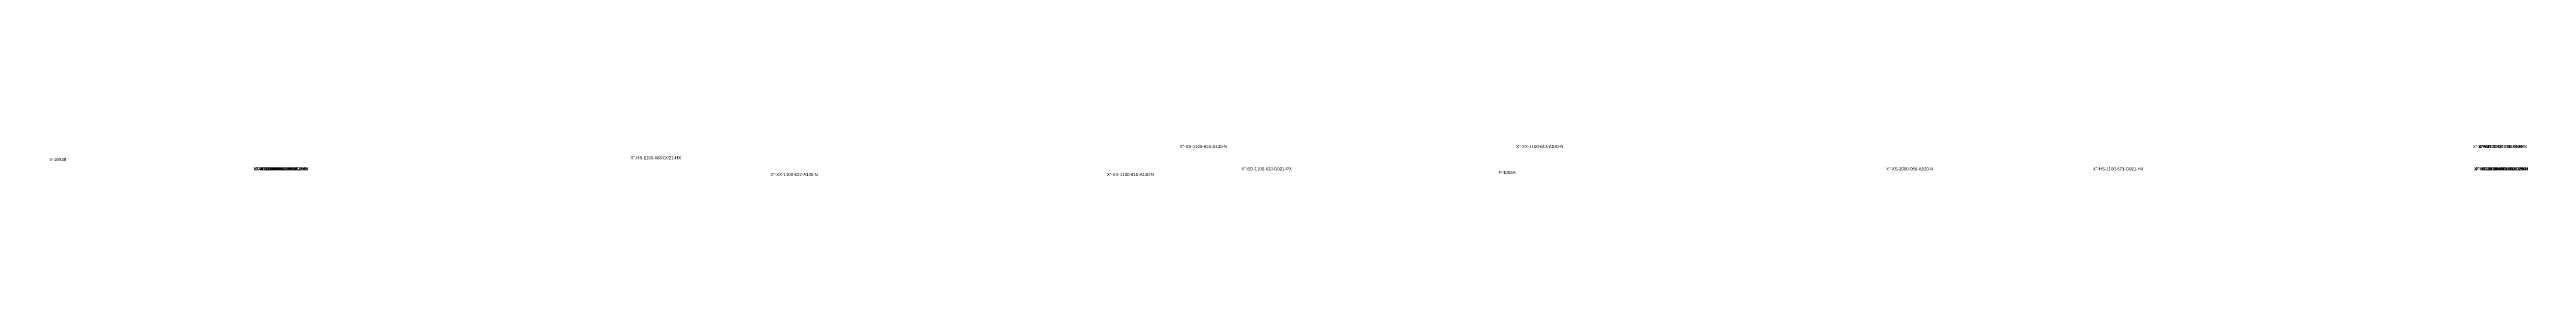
# Model space of a CAD drawing. Header units: metres. Extents: x 0 to 2536, y 0 to 1695.
# Drawn here: x 39 to 2022, y 815 to 840 of the extents above; entities that cross this region are included whole.
import ezdxf

# ---------------------------------------------------------------- set-up
doc = ezdxf.new("R2010")
doc.units = ezdxf.units.M
doc.layers.add('REVIEW', color=1, linetype='Continuous')

msp = doc.modelspace()

# ---------------------------------------------------------------- texts
at = {"layer": 'REVIEW', "char_height": 2.5, "attachment_point": 1}
for s, insert in [('X"-XX-1100-624-A130-N', (944.02, 840.25)), ('X"-XX-1100-612-A130-N', (1213.31, 840.25)), ('X"-WB-1020-081-D021-HX', (1979.12, 840.27)), ('X"-WR-1000-036-A021-N', (1983.48, 840.27)), ('X"-WT-1010-077-A130-N', (1983.95, 840.27)), ('V-1501B', (39.26, 829.9)), ('X"-WB-1100-075-D021-PX', (202.41, 822.3)), ('X"-MS-1100-301-B021-HX', (202.89, 822.3)), ('X"-LC-0000-048-A021-PX', (204.07, 822.3)), ('X"-LS-0000-052-A021-HX', (204.07, 822.3)), ('X"-LC-1500-007-A021-PX', (204.7, 822.32)), ('X"-WC-0000-024-A021-N', (206.54, 822.3)), ('X"-DY-0000-037-A021-N', (207.72, 822.3)), ('X"-AP-0000-043-A021-N', (207.95, 822.3)), ('X"-XD-2000-046-A130-N', (208.35, 822.32)), ('X"-HS-1100-683-D021-HX', (504.29, 831.29)), ('X"-XX-1100-622-A130-N', (616.38, 817.81)), ('X"-XX-1100-611-A130-N', (885.67, 817.81)), ('X"-BD-1100-633-D021-PX', (993.29, 822.3)), ('P-1005A', (1199.36, 819.43)), ('X"-XS-2000-056-A520-N', (1509.41, 822.32)), ('X"-HS-1100-671-D021-HX', (1675.04, 822.32)), ('X"-HC-1100-675-D021-PX', (1980.07, 822.32)), ('X"-HS-1100-481-D021-HX', (1980.46, 822.3)), ('X"-LC-0000-049-A021-PX', (1981.41, 822.3)), ('X"-LS-1100-051-A021-HX', (1981.41, 822.3)), ('X"-AP-0000-016-A021-N', (1985.29, 822.3)), ('4"-DY-3000-027-A021-N', (1985.53, 822.3)), ('X"-IN-0000-031-A021-N', (1986.71, 822.3)), ('X"-AI-0000-032-A021-N', (1986.95, 822.3))]:
    msp.add_mtext(s, dxfattribs=dict(at, insert=insert))

doc.saveas('drawing.dxf')
